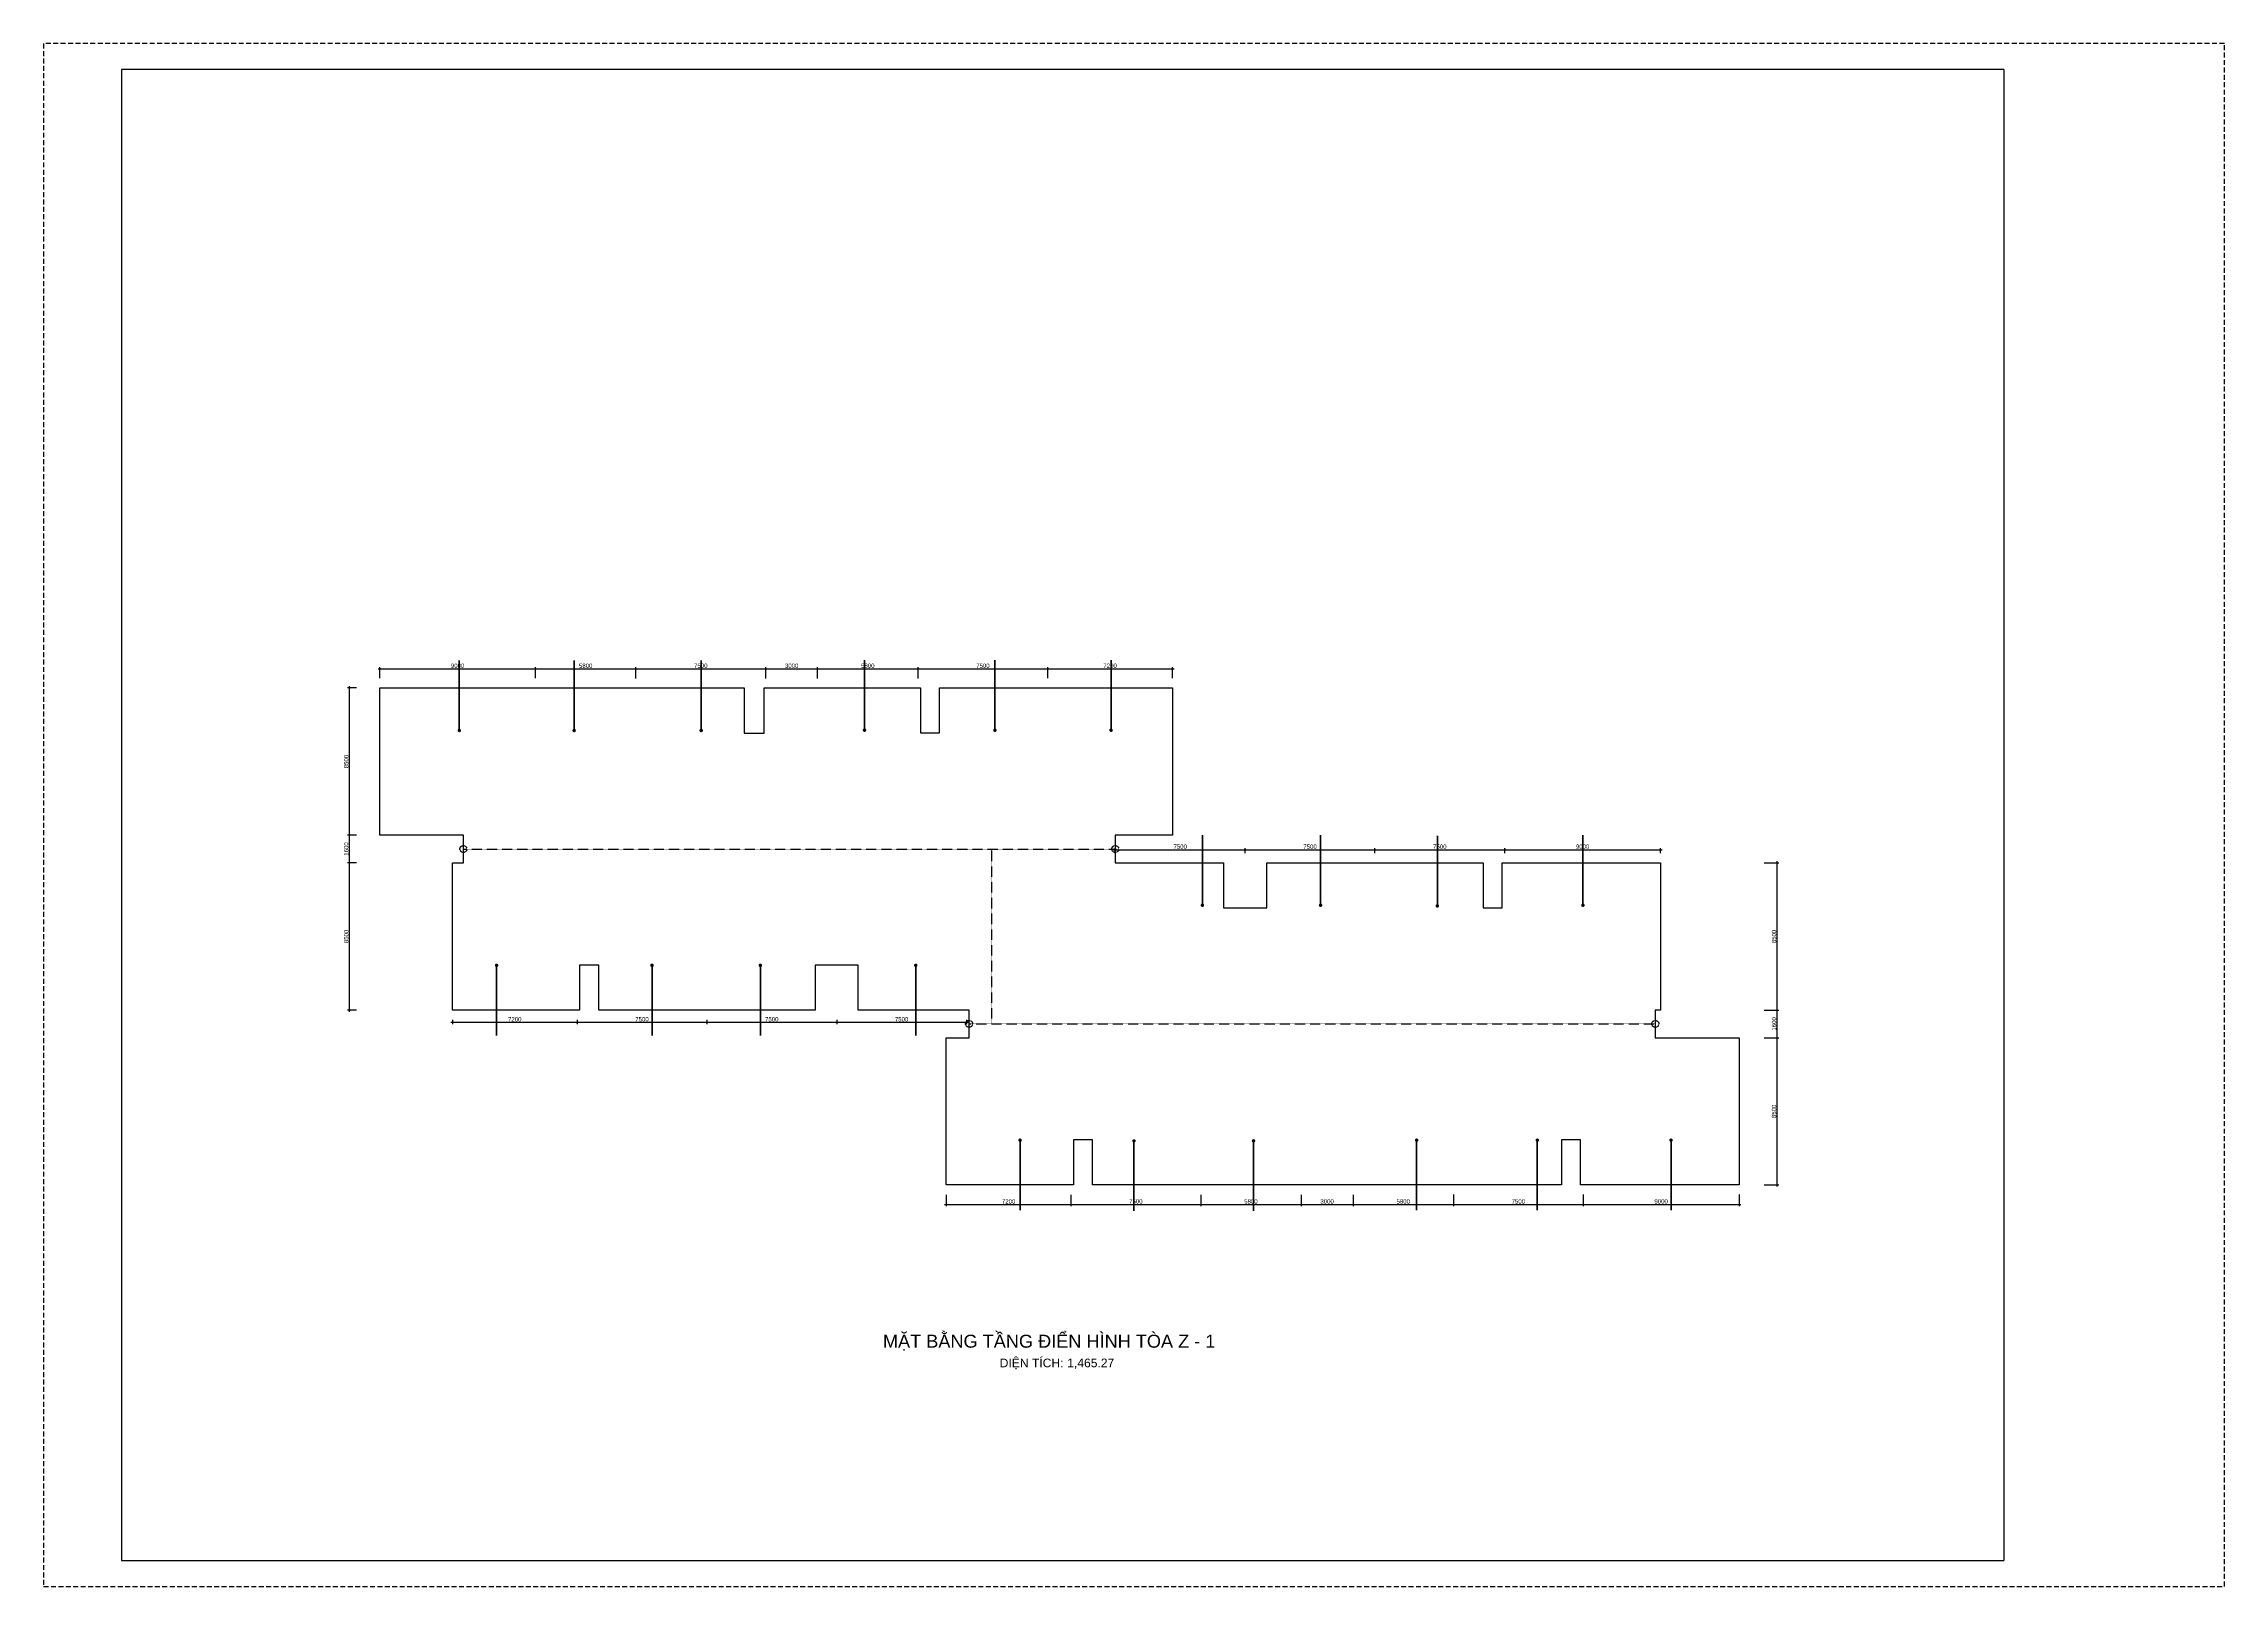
# Model space of a CAD drawing. Header units: millimetres. Extents: x 43 to 126043, y -89269 to -169.
import ezdxf
from ezdxf.enums import TextEntityAlignment as Align

# ---------------------------------------------------------------- set-up
doc = ezdxf.new("R2010")
doc.units = ezdxf.units.MM
doc.linetypes.add('HIDDEN', pattern=[9.525, 6.35, -3.175])
doc.layers.get('0').update_dxf_attribs({"color": 231})
doc.layers.get('DefPoints').update_dxf_attribs({"color": 191})
doc.layers.add('A-SHBD', color=7, linetype='Continuous', lineweight=35)
doc.layers.add('A-TEXT', color=255, linetype='Continuous', lineweight=25)
doc.layers.add('MDI-BAO', color=1, linetype='Continuous')
doc.layers.add('S-DIM', color=231, linetype='Continuous')
doc.layers.add('MDI-HANHLANG', color=5, linetype='HIDDEN', plot=False)
doc.styles.add('250602-MB CO CAU CĂN HO X1-3A-1$0$style1', font='arial.ttf')
doc.styles.add('VTK_Arial', font='arial.ttf', dxfattribs={"width": 0.8})
doc.dimstyles.new('250602-MB CO CAU CĂN HO X1-3A-1$0$Dim_50', dxfattribs={"dimscale": 50, "dimtxt": 2, "dimasz": 1.5, "dimexe": 1, "dimexo": 0, "dimgap": 1, "dimtad": 1, "dimdec": 0, "dimlfac": -1, "dimzin": 12, "dimdsep": 46, "dimtxsty": '250602-MB CO CAU CĂN HO X1-3A-1$0$style1', "dimblk1": '250602-MB CO CAU CĂN HO X1-3A-1$0$_ARCHTICK', "dimblk2": '250602-MB CO CAU CĂN HO X1-3A-1$0$_ARCHTICK', "dimsah": 1, "dimcen": 1.5, "dimdle": 1.5, "dimclrd": 256, "dimclre": 256, "dimclrt": 2, "dimadec": 1, "dimazin": 3, "dimtm": 1e-09, "dimtfac": 0.416667, "dimtdec": 0, "dimtix": 1, "dimtmove": 2, "dimatfit": 3, "dimfxl": 7, "dimfxlon": 1, "dimtolj": 1, "dimtzin": 0, "dimlwd": -1, "dimlwe": -1, "dimarcsym": 1})
doc.dimstyles.new('A-2.5-DIM100', dxfattribs={"dimscale": 100, "dimtxt": 2.5, "dimasz": 1, "dimexe": 1, "dimexo": 0, "dimgap": 0.5, "dimtad": 1, "dimdec": 0, "dimzin": 12, "dimdsep": 46, "dimtxsty": 'VTK_Arial', "dimblk": 'ARCHTICK', "dimcen": 0, "dimdle": 1, "dimclrd": 256, "dimclre": 256, "dimclrt": 7, "dimadec": 1, "dimazin": 3, "dimtfac": 1, "dimtdec": 0, "dimtmove": 0, "dimatfit": 2, "dimfxl": 20, "dimtolj": 1, "dimtzin": 0, "dimlwd": -1, "dimlwe": -1, "dimarcsym": 0})

# ---------------------------------------------------------------- blocks, each defined once
blk = doc.blocks.new('VTK-A1_BoKhungTen')
at = {"layer": 'DefPoints', "linetype": 'HIDDEN', "ltscale": 0.3}
blk.add_lwpolyline([(0, -594), (840, -594), (840, 0), (0, 0)], close=True, dxfattribs=at)
at = {"layer": 'DefPoints'}
for points in [[(755, -10), (30, -10), (30, -584), (755, -584)], [(755, -10), (755, -584)]]:
    blk.add_lwpolyline(points, dxfattribs=at)
blk = doc.blocks.new('250602-MB CO CAU CĂN HO X1-3A-1$0$_ARCHTICK')
at = {"color": 0, "linetype": 'ByBlock', "const_width": 0.15}
blk.add_lwpolyline([(-0.5, -0.5), (0.5, 0.5)], dxfattribs=at)
blk = doc.blocks.new('_ArchTick')
at = {"color": 0, "linetype": 'ByBlock', "const_width": 0.15}
blk.add_lwpolyline([(-0.5, -0.5), (0.5, 0.5)], dxfattribs=at)
blk = doc.blocks.new('*D10')
at = {"layer": 'DefPoints', "color": 0, "transparency": 16777216}
for p in [(28464, -36277), (19464, -36816, 0), (28464, -36816, 0)]:
    blk.add_point(p, dxfattribs=at)
at = {"layer": 'S-DIM', "transparency": 16777216}
for p, q in [((19364, -36277), (28564, -36277)), ((19464, -36816), (19464, -36177)), ((28464, -36816), (28464, -36177))]:
    blk.add_line(p, q, dxfattribs=at)
at = {"layer": 'S-DIM', "transparency": 16777216, "xscale": 100, "yscale": 100, "zscale": 100, "rotation": 180}
blk.add_blockref('_ArchTick', (19464, -36277), dxfattribs=at)
at = {"layer": 'S-DIM', "transparency": 16777216, "xscale": 100, "yscale": 100, "zscale": 100}
blk.add_blockref('_ArchTick', (28464, -36277), dxfattribs=at)
at = {"layer": 'S-DIM', "color": 7, "transparency": 16777216, "insert": (23964, -36099), "char_height": 250, "attachment_point": 5, "style": 'VTK_Arial'}
blk.add_mtext('\\A1;9000', dxfattribs=at)
blk = doc.blocks.new('*D11')
at = {"layer": 'DefPoints', "color": 0, "transparency": 16777216}
for p in [(34264, -36277), (28464, -36816, 0), (34264, -36831, 0)]:
    blk.add_point(p, dxfattribs=at)
at = {"layer": 'S-DIM', "transparency": 16777216}
for p, q in [((28364, -36277), (34364, -36277)), ((28464, -36816), (28464, -36177)), ((34264, -36831), (34264, -36177))]:
    blk.add_line(p, q, dxfattribs=at)
at = {"layer": 'S-DIM', "transparency": 16777216, "xscale": 100, "yscale": 100, "zscale": 100, "rotation": 180}
blk.add_blockref('_ArchTick', (28464, -36277), dxfattribs=at)
at = {"layer": 'S-DIM', "transparency": 16777216, "xscale": 100, "yscale": 100, "zscale": 100}
blk.add_blockref('_ArchTick', (34264, -36277), dxfattribs=at)
at = {"layer": 'S-DIM', "color": 7, "transparency": 16777216, "insert": (31364, -36099), "char_height": 250, "attachment_point": 5, "style": 'VTK_Arial'}
blk.add_mtext('\\A1;5800', dxfattribs=at)
blk = doc.blocks.new('*D12')
at = {"layer": 'DefPoints', "color": 0, "transparency": 16777216}
for p in [(41764, -36277), (34264, -36831, 0), (41764, -36831, 0)]:
    blk.add_point(p, dxfattribs=at)
at = {"layer": 'S-DIM', "transparency": 16777216}
for p, q in [((34164, -36277), (41864, -36277)), ((34264, -36831), (34264, -36177)), ((41764, -36831), (41764, -36177))]:
    blk.add_line(p, q, dxfattribs=at)
at = {"layer": 'S-DIM', "transparency": 16777216, "xscale": 100, "yscale": 100, "zscale": 100, "rotation": 180}
blk.add_blockref('_ArchTick', (34264, -36277), dxfattribs=at)
at = {"layer": 'S-DIM', "transparency": 16777216, "xscale": 100, "yscale": 100, "zscale": 100}
blk.add_blockref('_ArchTick', (41764, -36277), dxfattribs=at)
at = {"layer": 'S-DIM', "color": 7, "transparency": 16777216, "insert": (38014, -36099), "char_height": 250, "attachment_point": 5, "style": 'VTK_Arial'}
blk.add_mtext('\\A1;7500', dxfattribs=at)
blk = doc.blocks.new('*D13')
at = {"layer": 'DefPoints', "color": 0, "transparency": 16777216}
for p in [(44764, -36277), (41764, -36831, 0), (44764, -36831, 0)]:
    blk.add_point(p, dxfattribs=at)
at = {"layer": 'S-DIM', "transparency": 16777216}
for p, q in [((41664, -36277), (44864, -36277)), ((41764, -36831), (41764, -36177)), ((44764, -36831), (44764, -36177))]:
    blk.add_line(p, q, dxfattribs=at)
at = {"layer": 'S-DIM', "transparency": 16777216, "xscale": 100, "yscale": 100, "zscale": 100, "rotation": 180}
blk.add_blockref('_ArchTick', (41764, -36277), dxfattribs=at)
at = {"layer": 'S-DIM', "transparency": 16777216, "xscale": 100, "yscale": 100, "zscale": 100}
blk.add_blockref('_ArchTick', (44764, -36277), dxfattribs=at)
at = {"layer": 'S-DIM', "color": 7, "transparency": 16777216, "insert": (43264, -36099), "char_height": 250, "attachment_point": 5, "style": 'VTK_Arial'}
blk.add_mtext('\\A1;3000', dxfattribs=at)
blk = doc.blocks.new('*D14')
at = {"layer": 'DefPoints', "color": 0, "transparency": 16777216}
for p in [(50564, -36277), (44764, -36831, 0), (50564, -36831, 0)]:
    blk.add_point(p, dxfattribs=at)
at = {"layer": 'S-DIM', "transparency": 16777216}
for p, q in [((44664, -36277), (50664, -36277)), ((44764, -36831), (44764, -36177)), ((50564, -36831), (50564, -36177))]:
    blk.add_line(p, q, dxfattribs=at)
at = {"layer": 'S-DIM', "transparency": 16777216, "xscale": 100, "yscale": 100, "zscale": 100, "rotation": 180}
blk.add_blockref('_ArchTick', (44764, -36277), dxfattribs=at)
at = {"layer": 'S-DIM', "transparency": 16777216, "xscale": 100, "yscale": 100, "zscale": 100}
blk.add_blockref('_ArchTick', (50564, -36277), dxfattribs=at)
at = {"layer": 'S-DIM', "color": 7, "transparency": 16777216, "insert": (47664, -36099), "char_height": 250, "attachment_point": 5, "style": 'VTK_Arial'}
blk.add_mtext('\\A1;5800', dxfattribs=at)
blk = doc.blocks.new('*D15')
at = {"layer": 'DefPoints', "color": 0, "transparency": 16777216}
for p in [(58064, -36277), (50564, -36831, 0), (58064, -36816, 0)]:
    blk.add_point(p, dxfattribs=at)
at = {"layer": 'S-DIM', "transparency": 16777216}
for p, q in [((50464, -36277), (58164, -36277)), ((50564, -36831), (50564, -36177)), ((58064, -36816), (58064, -36177))]:
    blk.add_line(p, q, dxfattribs=at)
at = {"layer": 'S-DIM', "transparency": 16777216, "xscale": 100, "yscale": 100, "zscale": 100, "rotation": 180}
blk.add_blockref('_ArchTick', (50564, -36277), dxfattribs=at)
at = {"layer": 'S-DIM', "transparency": 16777216, "xscale": 100, "yscale": 100, "zscale": 100}
blk.add_blockref('_ArchTick', (58064, -36277), dxfattribs=at)
at = {"layer": 'S-DIM', "color": 7, "transparency": 16777216, "insert": (54314, -36099), "char_height": 250, "attachment_point": 5, "style": 'VTK_Arial'}
blk.add_mtext('\\A1;7500', dxfattribs=at)
blk = doc.blocks.new('*D16')
at = {"layer": 'DefPoints', "color": 0, "transparency": 16777216}
for p in [(65264, -36277), (58064, -36816, 0), (65264, -36816, 0)]:
    blk.add_point(p, dxfattribs=at)
at = {"layer": 'S-DIM', "transparency": 16777216}
for p, q in [((57964, -36277), (65364, -36277)), ((58064, -36816), (58064, -36177)), ((65264, -36816), (65264, -36177))]:
    blk.add_line(p, q, dxfattribs=at)
at = {"layer": 'S-DIM', "transparency": 16777216, "xscale": 100, "yscale": 100, "zscale": 100, "rotation": 180}
blk.add_blockref('_ArchTick', (58064, -36277), dxfattribs=at)
at = {"layer": 'S-DIM', "transparency": 16777216, "xscale": 100, "yscale": 100, "zscale": 100}
blk.add_blockref('_ArchTick', (65264, -36277), dxfattribs=at)
at = {"layer": 'S-DIM', "color": 7, "transparency": 16777216, "insert": (61664, -36099), "char_height": 250, "attachment_point": 5, "style": 'VTK_Arial'}
blk.add_mtext('\\A1;7200', dxfattribs=at)
blk = doc.blocks.new('*D17')
at = {"layer": 'DefPoints', "color": 0, "transparency": 16777216}
for p in [(61964, -46917, 0), (69464, -46726), (69464, -46917, 0)]:
    blk.add_point(p, dxfattribs=at)
at = {"layer": 'S-DIM', "transparency": 16777216}
for p, q in [((61864, -46726), (69564, -46726)), ((61964, -46917), (61964, -46626)), ((69464, -46917), (69464, -46626))]:
    blk.add_line(p, q, dxfattribs=at)
at = {"layer": 'S-DIM', "transparency": 16777216, "xscale": 100, "yscale": 100, "zscale": 100, "rotation": 180}
blk.add_blockref('_ArchTick', (61964, -46726), dxfattribs=at)
at = {"layer": 'S-DIM', "transparency": 16777216, "xscale": 100, "yscale": 100, "zscale": 100}
blk.add_blockref('_ArchTick', (69464, -46726), dxfattribs=at)
at = {"layer": 'S-DIM', "color": 7, "transparency": 16777216, "insert": (65714, -46548), "char_height": 250, "attachment_point": 5, "style": 'VTK_Arial'}
blk.add_mtext('\\A1;7500', dxfattribs=at)
blk = doc.blocks.new('*D18')
at = {"layer": 'DefPoints', "color": 0, "transparency": 16777216}
for p in [(69464, -46917, 0), (76964, -46726), (76964, -46917, 0)]:
    blk.add_point(p, dxfattribs=at)
at = {"layer": 'S-DIM', "transparency": 16777216}
for p, q in [((69364, -46726), (77064, -46726)), ((69464, -46917), (69464, -46626)), ((76964, -46917), (76964, -46626))]:
    blk.add_line(p, q, dxfattribs=at)
at = {"layer": 'S-DIM', "transparency": 16777216, "xscale": 100, "yscale": 100, "zscale": 100}
for p, rotation in [((69464, -46726), 179.9999999998504), ((76964, -46726), 359.9999999998504)]:
    blk.add_blockref('_ArchTick', p, dxfattribs=dict(at, rotation=rotation))
at = {"layer": 'S-DIM', "color": 7, "transparency": 16777216, "insert": (73214, -46548), "char_height": 250, "attachment_point": 5, "style": 'VTK_Arial'}
blk.add_mtext('\\A1;7500', dxfattribs=at)
blk = doc.blocks.new('*D19')
at = {"layer": 'DefPoints', "color": 0, "transparency": 16777216}
for p in [(76964, -46917, 0), (84464, -46726), (84464, -46917, 0)]:
    blk.add_point(p, dxfattribs=at)
at = {"layer": 'S-DIM', "transparency": 16777216}
for p, q in [((76864, -46726), (84564, -46726)), ((76964, -46917), (76964, -46626)), ((84464, -46917), (84464, -46626))]:
    blk.add_line(p, q, dxfattribs=at)
at = {"layer": 'S-DIM', "transparency": 16777216, "xscale": 100, "yscale": 100, "zscale": 100}
for p, rotation in [((76964, -46726), 179.9999999998504), ((84464, -46726), 359.9999999998504)]:
    blk.add_blockref('_ArchTick', p, dxfattribs=dict(at, rotation=rotation))
at = {"layer": 'S-DIM', "color": 7, "transparency": 16777216, "insert": (80714, -46548), "char_height": 250, "attachment_point": 5, "style": 'VTK_Arial'}
blk.add_mtext('\\A1;7500', dxfattribs=at)
blk = doc.blocks.new('*D20')
at = {"layer": 'DefPoints', "color": 0, "transparency": 16777216}
for p in [(84464, -46917, 0), (93464, -46726), (93464, -46917, 0)]:
    blk.add_point(p, dxfattribs=at)
at = {"layer": 'S-DIM', "transparency": 16777216}
for p, q in [((84364, -46726), (93564, -46726)), ((84464, -46917), (84464, -46626)), ((93464, -46917), (93464, -46626))]:
    blk.add_line(p, q, dxfattribs=at)
at = {"layer": 'S-DIM', "transparency": 16777216, "xscale": 100, "yscale": 100, "zscale": 100}
for p, rotation in [((84464, -46726), 179.9999999998504), ((93464, -46726), 359.9999999998504)]:
    blk.add_blockref('_ArchTick', p, dxfattribs=dict(at, rotation=rotation))
at = {"layer": 'S-DIM', "color": 7, "transparency": 16777216, "insert": (88964, -46548), "char_height": 250, "attachment_point": 5, "style": 'VTK_Arial'}
blk.add_mtext('\\A1;9000', dxfattribs=at)
blk = doc.blocks.new('*D21')
at = {"layer": 'DefPoints', "color": 0, "transparency": 16777216}
for p in [(99446, -57583), (100202, -57583), (99446, -66083)]:
    blk.add_point(p, dxfattribs=at)
at = {"layer": 'S-DIM', "transparency": 16777216}
for p, q in [((99446, -57583), (100302, -57583)), ((100202, -66183), (100202, -57483)), ((99446, -66083), (100302, -66083))]:
    blk.add_line(p, q, dxfattribs=at)
at = {"layer": 'S-DIM', "transparency": 16777216, "xscale": 100, "yscale": 100, "zscale": 100}
for p, rotation in [((100202, -57583), 90), ((100202, -66083), 270)]:
    blk.add_blockref('_ArchTick', p, dxfattribs=dict(at, rotation=rotation))
at = {"layer": 'S-DIM', "color": 7, "transparency": 16777216, "insert": (100024, -61833), "char_height": 250, "attachment_point": 5, "rotation": 90, "style": 'VTK_Arial'}
blk.add_mtext('\\A1;8500', dxfattribs=at)
blk = doc.blocks.new('*D22')
at = {"layer": 'DefPoints', "color": 0, "transparency": 16777216}
for p in [(99446, -55983), (100202, -55983), (99446, -57583)]:
    blk.add_point(p, dxfattribs=at)
at = {"layer": 'S-DIM', "transparency": 16777216}
for p, q in [((99446, -55983), (100302, -55983)), ((100202, -57683), (100202, -55883)), ((99446, -57583), (100302, -57583))]:
    blk.add_line(p, q, dxfattribs=at)
at = {"layer": 'S-DIM', "transparency": 16777216, "xscale": 100, "yscale": 100, "zscale": 100}
for p, rotation in [((100202, -55983), 90), ((100202, -57583), 270)]:
    blk.add_blockref('_ArchTick', p, dxfattribs=dict(at, rotation=rotation))
at = {"layer": 'S-DIM', "color": 7, "transparency": 16777216, "insert": (100024, -56783), "char_height": 250, "attachment_point": 5, "rotation": 90, "style": 'VTK_Arial'}
blk.add_mtext('\\A1;1600', dxfattribs=at)
blk = doc.blocks.new('*D23')
at = {"layer": 'DefPoints', "color": 0, "transparency": 16777216}
for p in [(99446, -47483), (100202, -47483), (99446, -55983)]:
    blk.add_point(p, dxfattribs=at)
at = {"layer": 'S-DIM', "transparency": 16777216}
for p, q in [((99446, -47483), (100302, -47483)), ((100202, -56083), (100202, -47383)), ((99446, -55983), (100302, -55983))]:
    blk.add_line(p, q, dxfattribs=at)
at = {"layer": 'S-DIM', "transparency": 16777216, "xscale": 100, "yscale": 100, "zscale": 100}
for p, rotation in [((100202, -47483), 90), ((100202, -55983), 270)]:
    blk.add_blockref('_ArchTick', p, dxfattribs=dict(at, rotation=rotation))
at = {"layer": 'S-DIM', "color": 7, "transparency": 16777216, "insert": (100024, -51733), "char_height": 250, "attachment_point": 5, "rotation": 90, "style": 'VTK_Arial'}
blk.add_mtext('\\A1;8500', dxfattribs=at)
blk = doc.blocks.new('*D24')
at = {"layer": 'DefPoints', "color": 0, "transparency": 16777216}
for p in [(52200, -66650, 0), (59400, -66650, 0), (59400, -67215)]:
    blk.add_point(p, dxfattribs=at)
at = {"layer": 'S-DIM', "transparency": 16777216}
for p, q in [((52200, -66650), (52200, -67315)), ((59400, -66650), (59400, -67315)), ((52100, -67215), (59500, -67215))]:
    blk.add_line(p, q, dxfattribs=at)
at = {"layer": 'S-DIM', "transparency": 16777216, "xscale": 100, "yscale": 100, "zscale": 100, "rotation": 180}
blk.add_blockref('_ArchTick', (52200, -67215), dxfattribs=at)
at = {"layer": 'S-DIM', "transparency": 16777216, "xscale": 100, "yscale": 100, "zscale": 100}
blk.add_blockref('_ArchTick', (59400, -67215), dxfattribs=at)
at = {"layer": 'S-DIM', "color": 7, "transparency": 16777216, "insert": (55800, -67038), "char_height": 250, "attachment_point": 5, "style": 'VTK_Arial'}
blk.add_mtext('\\A1;7200', dxfattribs=at)
blk = doc.blocks.new('*D25')
at = {"layer": 'DefPoints', "color": 0, "transparency": 16777216}
for p in [(59400, -66650, 0), (66900, -66650, 0), (66900, -67215)]:
    blk.add_point(p, dxfattribs=at)
at = {"layer": 'S-DIM', "transparency": 16777216}
for p, q in [((59400, -66650), (59400, -67315)), ((66900, -66650), (66900, -67315)), ((59300, -67215), (67000, -67215))]:
    blk.add_line(p, q, dxfattribs=at)
at = {"layer": 'S-DIM', "transparency": 16777216, "xscale": 100, "yscale": 100, "zscale": 100}
for p, rotation in [((59400, -67215), 179.9999999999337), ((66900, -67215), 359.9999999999337)]:
    blk.add_blockref('_ArchTick', p, dxfattribs=dict(at, rotation=rotation))
at = {"layer": 'S-DIM', "color": 7, "transparency": 16777216, "insert": (63150, -67038), "char_height": 250, "attachment_point": 5, "style": 'VTK_Arial'}
blk.add_mtext('\\A1;7500', dxfattribs=at)
blk = doc.blocks.new('*D26')
at = {"layer": 'DefPoints', "color": 0, "transparency": 16777216}
for p in [(66900, -66650, 0), (72700, -66650, 0), (72700, -67215)]:
    blk.add_point(p, dxfattribs=at)
at = {"layer": 'S-DIM', "transparency": 16777216}
for p, q in [((66900, -66650), (66900, -67315)), ((72700, -66650), (72700, -67315)), ((66800, -67215), (72800, -67215))]:
    blk.add_line(p, q, dxfattribs=at)
at = {"layer": 'S-DIM', "transparency": 16777216, "xscale": 100, "yscale": 100, "zscale": 100}
for p, rotation in [((66900, -67215), 179.9999999999337), ((72700, -67215), 359.9999999999337)]:
    blk.add_blockref('_ArchTick', p, dxfattribs=dict(at, rotation=rotation))
at = {"layer": 'S-DIM', "color": 7, "transparency": 16777216, "insert": (69800, -67038), "char_height": 250, "attachment_point": 5, "style": 'VTK_Arial'}
blk.add_mtext('\\A1;5800', dxfattribs=at)
blk = doc.blocks.new('*D27')
at = {"layer": 'DefPoints', "color": 0, "transparency": 16777216}
for p in [(72700, -66650, 0), (75700, -66650, 0), (75700, -67215)]:
    blk.add_point(p, dxfattribs=at)
at = {"layer": 'S-DIM', "transparency": 16777216}
for p, q in [((72700, -66650), (72700, -67315)), ((75700, -66650), (75700, -67315)), ((72600, -67215), (75800, -67215))]:
    blk.add_line(p, q, dxfattribs=at)
at = {"layer": 'S-DIM', "transparency": 16777216, "xscale": 100, "yscale": 100, "zscale": 100}
for p, rotation in [((72700, -67215), 179.9999999999337), ((75700, -67215), 359.9999999999337)]:
    blk.add_blockref('_ArchTick', p, dxfattribs=dict(at, rotation=rotation))
at = {"layer": 'S-DIM', "color": 7, "transparency": 16777216, "insert": (74200, -67038), "char_height": 250, "attachment_point": 5, "style": 'VTK_Arial'}
blk.add_mtext('\\A1;3000', dxfattribs=at)
blk = doc.blocks.new('*D28')
at = {"layer": 'DefPoints', "color": 0, "transparency": 16777216}
for p in [(75700, -66650, 0), (81500, -66635, 0), (81500, -67215)]:
    blk.add_point(p, dxfattribs=at)
at = {"layer": 'S-DIM', "transparency": 16777216}
for p, q in [((75700, -66650), (75700, -67315)), ((81500, -66635), (81500, -67315)), ((75600, -67215), (81600, -67215))]:
    blk.add_line(p, q, dxfattribs=at)
at = {"layer": 'S-DIM', "transparency": 16777216, "xscale": 100, "yscale": 100, "zscale": 100}
for p, rotation in [((75700, -67215), 179.9999999999337), ((81500, -67215), 359.9999999999337)]:
    blk.add_blockref('_ArchTick', p, dxfattribs=dict(at, rotation=rotation))
at = {"layer": 'S-DIM', "color": 7, "transparency": 16777216, "insert": (78600, -67038), "char_height": 250, "attachment_point": 5, "style": 'VTK_Arial'}
blk.add_mtext('\\A1;5800', dxfattribs=at)
blk = doc.blocks.new('*D29')
at = {"layer": 'DefPoints', "color": 0, "transparency": 16777216}
for p in [(81500, -66635, 0), (89000, -66635, 0), (89000, -67215)]:
    blk.add_point(p, dxfattribs=at)
at = {"layer": 'S-DIM', "transparency": 16777216}
for p, q in [((81500, -66635), (81500, -67315)), ((89000, -66635), (89000, -67315)), ((81400, -67215), (89100, -67215))]:
    blk.add_line(p, q, dxfattribs=at)
at = {"layer": 'S-DIM', "transparency": 16777216, "xscale": 100, "yscale": 100, "zscale": 100}
for p, rotation in [((81500, -67215), 179.9999999999337), ((89000, -67215), 359.9999999999337)]:
    blk.add_blockref('_ArchTick', p, dxfattribs=dict(at, rotation=rotation))
at = {"layer": 'S-DIM', "color": 7, "transparency": 16777216, "insert": (85250, -67038), "char_height": 250, "attachment_point": 5, "style": 'VTK_Arial'}
blk.add_mtext('\\A1;7500', dxfattribs=at)
blk = doc.blocks.new('*D30')
at = {"layer": 'DefPoints', "color": 0, "transparency": 16777216}
for p in [(89000, -66635, 0), (98000, -66635, 0), (98000, -67215)]:
    blk.add_point(p, dxfattribs=at)
at = {"layer": 'S-DIM', "transparency": 16777216}
for p, q in [((89000, -66635), (89000, -67315)), ((98000, -66635), (98000, -67315)), ((88900, -67215), (98100, -67215))]:
    blk.add_line(p, q, dxfattribs=at)
at = {"layer": 'S-DIM', "transparency": 16777216, "xscale": 100, "yscale": 100, "zscale": 100}
for p, rotation in [((89000, -67215), 179.9999999999337), ((98000, -67215), 359.9999999999337)]:
    blk.add_blockref('_ArchTick', p, dxfattribs=dict(at, rotation=rotation))
at = {"layer": 'S-DIM', "color": 7, "transparency": 16777216, "insert": (93500, -67038), "char_height": 250, "attachment_point": 5, "style": 'VTK_Arial'}
blk.add_mtext('\\A1;9000', dxfattribs=at)
blk = doc.blocks.new('*D31')
at = {"layer": 'DefPoints', "color": 0, "transparency": 16777216}
for p in [(45865, -56550, 0), (45865, -56695), (53365, -56550, 0)]:
    blk.add_point(p, dxfattribs=at)
at = {"layer": 'S-DIM', "transparency": 16777216}
for p, q in [((53465, -56695), (45765, -56695)), ((45865, -56550), (45865, -56795)), ((53365, -56550), (53365, -56795))]:
    blk.add_line(p, q, dxfattribs=at)
at = {"layer": 'S-DIM', "transparency": 16777216, "xscale": 100, "yscale": 100, "zscale": 100}
for p, rotation in [((45865, -56695), 179.9999999999999), ((53365, -56695), 359.9999999999999)]:
    blk.add_blockref('_ArchTick', p, dxfattribs=dict(at, rotation=rotation))
at = {"layer": 'S-DIM', "color": 7, "transparency": 16777216, "insert": (49615, -56517), "char_height": 250, "attachment_point": 5, "style": 'VTK_Arial'}
blk.add_mtext('\\A1;7500', dxfattribs=at)
blk = doc.blocks.new('*D32')
at = {"layer": 'DefPoints', "color": 0, "transparency": 16777216}
for p in [(38365, -56550, 0), (38365, -56695), (45865, -56550, 0)]:
    blk.add_point(p, dxfattribs=at)
at = {"layer": 'S-DIM', "transparency": 16777216}
for p, q in [((45965, -56695), (38265, -56695)), ((38365, -56550), (38365, -56795)), ((45865, -56550), (45865, -56795))]:
    blk.add_line(p, q, dxfattribs=at)
at = {"layer": 'S-DIM', "transparency": 16777216, "xscale": 100, "yscale": 100, "zscale": 100, "rotation": 180}
blk.add_blockref('_ArchTick', (38365, -56695), dxfattribs=at)
at = {"layer": 'S-DIM', "transparency": 16777216, "xscale": 100, "yscale": 100, "zscale": 100}
blk.add_blockref('_ArchTick', (45865, -56695), dxfattribs=at)
at = {"layer": 'S-DIM', "color": 7, "transparency": 16777216, "insert": (42115, -56517), "char_height": 250, "attachment_point": 5, "style": 'VTK_Arial'}
blk.add_mtext('\\A1;7500', dxfattribs=at)
blk = doc.blocks.new('*D33')
at = {"layer": 'DefPoints', "color": 0, "transparency": 16777216}
for p in [(30865, -56550, 0), (30865, -56695), (38365, -56550, 0)]:
    blk.add_point(p, dxfattribs=at)
at = {"layer": 'S-DIM', "transparency": 16777216}
for p, q in [((38465, -56695), (30765, -56695)), ((30865, -56550), (30865, -56795)), ((38365, -56550), (38365, -56795))]:
    blk.add_line(p, q, dxfattribs=at)
at = {"layer": 'S-DIM', "transparency": 16777216, "xscale": 100, "yscale": 100, "zscale": 100, "rotation": 180}
blk.add_blockref('_ArchTick', (30865, -56695), dxfattribs=at)
at = {"layer": 'S-DIM', "transparency": 16777216, "xscale": 100, "yscale": 100, "zscale": 100}
blk.add_blockref('_ArchTick', (38365, -56695), dxfattribs=at)
at = {"layer": 'S-DIM', "color": 7, "transparency": 16777216, "insert": (34615, -56517), "char_height": 250, "attachment_point": 5, "style": 'VTK_Arial'}
blk.add_mtext('\\A1;7500', dxfattribs=at)
blk = doc.blocks.new('*D34')
at = {"layer": 'DefPoints', "color": 0, "transparency": 16777216}
for p in [(23665, -56550, 0), (23665, -56695), (30865, -56550, 0)]:
    blk.add_point(p, dxfattribs=at)
at = {"layer": 'S-DIM', "transparency": 16777216}
for p, q in [((30965, -56695), (23565, -56695)), ((23665, -56550), (23665, -56795)), ((30865, -56550), (30865, -56795))]:
    blk.add_line(p, q, dxfattribs=at)
at = {"layer": 'S-DIM', "transparency": 16777216, "xscale": 100, "yscale": 100, "zscale": 100, "rotation": 180}
blk.add_blockref('_ArchTick', (23665, -56695), dxfattribs=at)
at = {"layer": 'S-DIM', "transparency": 16777216, "xscale": 100, "yscale": 100, "zscale": 100}
blk.add_blockref('_ArchTick', (30865, -56695), dxfattribs=at)
at = {"layer": 'S-DIM', "color": 7, "transparency": 16777216, "insert": (27265, -56517), "char_height": 250, "attachment_point": 5, "style": 'VTK_Arial'}
blk.add_mtext('\\A1;7200', dxfattribs=at)
blk = doc.blocks.new('*D35')
at = {"layer": 'DefPoints', "color": 0, "transparency": 16777216}
for p in [(18114, -37384), (17706, -45884), (18114, -45884)]:
    blk.add_point(p, dxfattribs=at)
at = {"layer": 'S-DIM', "transparency": 16777216}
for p, q in [((18114, -37384), (17606, -37384)), ((17706, -37284), (17706, -45984)), ((18114, -45884), (17606, -45884))]:
    blk.add_line(p, q, dxfattribs=at)
at = {"layer": 'S-DIM', "transparency": 16777216, "xscale": 100, "yscale": 100, "zscale": 100}
for p, rotation in [((17706, -37384), 90), ((17706, -45884), 270)]:
    blk.add_blockref('_ArchTick', p, dxfattribs=dict(at, rotation=rotation))
at = {"layer": 'S-DIM', "color": 7, "transparency": 16777216, "insert": (17528, -41634), "char_height": 250, "attachment_point": 5, "rotation": 90, "style": 'VTK_Arial'}
blk.add_mtext('\\A1;8500', dxfattribs=at)
blk = doc.blocks.new('*D36')
at = {"layer": 'DefPoints', "color": 0, "transparency": 16777216}
for p in [(18114, -45884), (17706, -47483), (18114, -47483)]:
    blk.add_point(p, dxfattribs=at)
at = {"layer": 'S-DIM', "transparency": 16777216}
for p, q in [((18114, -45884), (17606, -45884)), ((17706, -45784), (17706, -47583)), ((18114, -47483), (17606, -47483))]:
    blk.add_line(p, q, dxfattribs=at)
at = {"layer": 'S-DIM', "transparency": 16777216, "xscale": 100, "yscale": 100, "zscale": 100}
for p, rotation in [((17706, -45884), 90), ((17706, -47483), 270)]:
    blk.add_blockref('_ArchTick', p, dxfattribs=dict(at, rotation=rotation))
at = {"layer": 'S-DIM', "color": 7, "transparency": 16777216, "insert": (17528, -46684), "char_height": 250, "attachment_point": 5, "rotation": 90, "style": 'VTK_Arial'}
blk.add_mtext('\\A1;1600', dxfattribs=at)
blk = doc.blocks.new('*D37')
at = {"layer": 'DefPoints', "color": 0, "transparency": 16777216}
for p in [(18114, -47483), (17706, -55983), (18114, -55983)]:
    blk.add_point(p, dxfattribs=at)
at = {"layer": 'S-DIM', "transparency": 16777216}
for p, q in [((18114, -47483), (17606, -47483)), ((17706, -47383), (17706, -56083)), ((18114, -55983), (17606, -55983))]:
    blk.add_line(p, q, dxfattribs=at)
at = {"layer": 'S-DIM', "transparency": 16777216, "xscale": 100, "yscale": 100, "zscale": 100}
for p, rotation in [((17706, -47483), 90), ((17706, -55983), 270)]:
    blk.add_blockref('_ArchTick', p, dxfattribs=dict(at, rotation=rotation))
at = {"layer": 'S-DIM', "color": 7, "transparency": 16777216, "insert": (17528, -51733), "char_height": 250, "attachment_point": 5, "rotation": 90, "style": 'VTK_Arial'}
blk.add_mtext('\\A1;8500', dxfattribs=at)

msp = doc.modelspace()

# ---------------------------------------------------------------- linework, layer by layer
at = {"layer": 'MDI-BAO', "elevation": 0}
msp.add_lwpolyline([(19464, -37383), (40514, -37383.5), (40514, -39983.2), (41684, -39983.5), (41684, -37383.5), (50714, -37383), (50714, -39983), (51814, -39982.7), (51814, -37383), (65264, -37383), (65264, -45883.5), (61963.9, -45883.5), (61964.8, -47483.5), (68214.3, -47483.5), (68214.3, -50083.1), (70714.3, -50083.1), (70714.3, -47483.5), (83214.3, -47483.5), (83214.3, -50082.9), (84314.3, -50082.9), (84314.3, -47483.5), (93464.3, -47483.5), (93464.3, -55983.5), (93164.6, -55983.5), (93164.6, -57583.5), (97999.6, -57583.5), (97999.6, -66083.5), (88849.6, -66083.5), (88849.6, -63483.8), (87749.6, -63483.8), (87749.6, -66083.5), (60649.6, -66083.5), (60649.6, -63483.8), (59549.6, -63483.8), (59549.6, -66083.5), (52199.6, -66083.5), (52199.6, -57583.5), (53514.6, -57583.5), (53514.6, -55983.5), (47114.6, -55983.5), (47115.3, -53383.8), (44614.6, -53383.8), (44614.6, -55983.5), (32114.6, -55983.5), (32114.6, -53383.5), (31014.6, -53383.8), (31014.6, -55983.5), (23664.6, -55983.5), (23664.6, -47483.5), (24298.1, -47483.5), (24299.9, -45883.5), (19464, -45883)], close=True, dxfattribs=at)
at = {"layer": 'MDI-HANHLANG'}
for p, q in [((24299, -46683.5, 0), (62028.9, -46683.5, 0)), ((54814.6, -46683.5), (54814.6, -56783.5)), ((53514.6, -56783.5), (93164.6, -56783.5, 0))]:
    msp.add_line(p, q, dxfattribs=at)
for centre in [(24299, -46683.5, 0), (61964.3, -46683.5, 0), (53514.6, -56783.5), (93164.6, -56783.5, 0)]:
    msp.add_circle(centre, 200, dxfattribs=at)

# ---------------------------------------------------------------- block references
at = {"layer": 'DefPoints', "xscale": 150, "yscale": 150, "zscale": 150}
msp.add_blockref('VTK-A1_BoKhungTen', (43.4, -168.9), dxfattribs=at)

# ---------------------------------------------------------------- texts
at = {"layer": 'A-TEXT', "style": 'VTK_Arial'}
msp.add_text('MẶT BẰNG TẦNG ĐIỂN HÌNH TÒA Z - 1', height=750, dxfattribs=at).set_placement((58141.5, -75483.9), align=Align.CENTER)
for s, p in [('DIỆN TÍCH:', (55283.9, -76615)), ('1,465.27', (59185.3, -76615))]:
    msp.add_text(s, height=500, dxfattribs=at).set_placement(p)

# ---------------------------------------------------------------- dimensions: what is measured, and where the dimension line sits
at = {"layer": 'S-DIM'}
for p1, p2, distance, picture, middle in [((19464, -36816.5, 0), (28464, -36816.5, 0), 539.5, '*D10', (23964, -36099.3)), ((18114.1, -37383.5), (18114.1, -45883.5), -408.4, '*D35', (17528, -41633.5)), ((61964.3, -46916.9, 0), (69464.3, -46916.9, 0), 191, '*D17', (65714.3, -46548.3)), ((53364.6, -56550, 0), (45864.6, -56550, 0), 144.6, '*D31', (49614.6, -56517)), ((99446.2, -66083.5), (99446.2, -57583.5), -755.5, '*D21', (100024, -61833.5)), ((52199.6, -66650, 0), (59399.6, -66650, 0), -565.4, '*D24', (55799.6, -67037.8))]:
    dim = msp.add_aligned_dim(p1=p1, p2=p2, distance=distance, dimstyle='A-2.5-DIM100', override={"dimpost": '\\X'}, dxfattribs=at)
    dim.commit()
    dim.dimension.update_dxf_attribs({"geometry": picture, "text_midpoint": middle})
for base, p1, p2, angle, picture, middle in [((34264, -36277), (28464, -36816.5, 0), (34264, -36831.5, 0), 180, '*D11', (31364, -36099.3)), ((41764, -36277), (34264, -36831.5, 0), (41764, -36831.5, 0), 180, '*D12', (38014, -36099.3)), ((44764, -36277), (41764, -36831.5, 0), (44764, -36831.5, 0), 180, '*D13', (43264, -36099.3)), ((50564, -36277), (44764, -36831.5, 0), (50564, -36831.5, 0), 180, '*D14', (47664, -36099.3)), ((58064, -36277), (50564, -36831.5, 0), (58064, -36816.5, 0), 180, '*D15', (54314, -36099.3)), ((65264, -36277), (58064, -36816.5, 0), (65264, -36816.5, 0), 180, '*D16', (61664, -36099.3)), ((17705.7, -47483.5), (18114.1, -45883.5), (18114.1, -47483.5), 90, '*D36', (17528, -46683.5)), ((76964.3, -46725.9), (69464.3, -46916.9, 0), (76964.3, -46916.9, 0), 180, '*D18', (73214.3, -46548.3)), ((84464.3, -46725.9), (76964.3, -46916.9, 0), (84464.3, -46916.9, 0), 180, '*D19', (80714.3, -46548.3)), ((93464.3, -46725.9), (84464.3, -46916.9, 0), (93464.3, -46916.9, 0), 180, '*D20', (88964.3, -46548.3)), ((17705.7, -55983.5), (18114.1, -47483.5), (18114.1, -55983.5), 90, '*D37', (17528, -51733.5)), ((100201.7, -47483.5), (99446.2, -55983.5), (99446.2, -47483.5), 270, '*D23', (100024, -51733.5)), ((100201.7, -55983.5), (99446.2, -57583.5), (99446.2, -55983.5), 270, '*D22', (100024, -56783.5)), ((66899.6, -67215.5), (59399.6, -66650, 0), (66899.6, -66650, 0), 180, '*D25', (63149.6, -67037.8)), ((72699.6, -67215.5), (66899.6, -66650, 0), (72699.6, -66650, 0), 180, '*D26', (69799.6, -67037.8)), ((75699.6, -67215.5), (72699.6, -66650, 0), (75699.6, -66650, 0), 180, '*D27', (74199.6, -67037.7)), ((81499.6, -67215.5), (75699.6, -66650, 0), (81499.6, -66635, 0), 180, '*D28', (78599.6, -67037.8)), ((88999.6, -67215.5), (81499.6, -66635, 0), (88999.6, -66635, 0), 180, '*D29', (85249.6, -67037.8)), ((97999.6, -67215.5), (88999.6, -66635, 0), (97999.6, -66635, 0), 180, '*D30', (93499.6, -67037.8))]:
    dim = msp.add_linear_dim(base=base, p1=p1, p2=p2, angle=angle, dimstyle='A-2.5-DIM100', override={"dimpost": '\\X', "dimtmove": 1}, dxfattribs=at)
    dim.commit()
    dim.dimension.update_dxf_attribs({"geometry": picture, "text_midpoint": middle})
for base, p1, p2, picture, middle in [((23664.6, -56694.7), (30864.6, -56550, 0), (23664.6, -56550, 0), '*D34', (27264.6, -56517)), ((30864.6, -56694.7), (38364.6, -56550, 0), (30864.6, -56550, 0), '*D33', (34614.6, -56517)), ((38364.6, -56694.7), (45864.6, -56550, 0), (38364.6, -56550, 0), '*D32', (42114.6, -56517))]:
    dim = msp.add_linear_dim(base=base, p1=p1, p2=p2, dimstyle='A-2.5-DIM100', override={"dimpost": '\\X', "dimtmove": 1}, dxfattribs=at)
    dim.commit()
    dim.dimension.update_dxf_attribs({"geometry": picture, "text_midpoint": middle})

# ---------------------------------------------------------------- leaders
at = {"layer": 'A-SHBD'}
for points in [[(24059, -39837.9), (24059, -35790.6)], [(30695.3, -39837.9), (30695.3, -35790.6)], [(38034, -39837.9), (38034, -35790.6)], [(47472.6, -39822.9), (47472.6, -35775.6)], [(55006.4, -39822.9), (55006.4, -35775.6)], [(61718.3, -39822.9), (61718.3, -35775.6)], [(66996.8, -49930.9), (66996.8, -45883.5)], [(73821.8, -49930.9), (73821.8, -45883.5)], [(80569.3, -49970.9), (80569.3, -45923.5)], [(88981, -49930.9), (88981, -45883.5)], [(26214.6, -53401.4), (26214.6, -57448.7)], [(35194.6, -53401.4), (35194.6, -57448.7)], [(41454.6, -53401.3), (41454.6, -57448.6)], [(50434.6, -53401.3), (50434.6, -57448.6)], [(56462.1, -63500.7), (56462.1, -67548)], [(63042.3, -63540.7), (63042.3, -67588)], [(69949.6, -63540.7), (69949.6, -67588)], [(79371.9, -63500.8), (79371.9, -67548.1)], [(86346.3, -63500.8), (86346.3, -67548.1)], [(94071.7, -63500.8), (94071.7, -67548.1)]]:
    msp.add_leader(points, dimstyle='250602-MB CO CAU CĂN HO X1-3A-1$0$Dim_50', override={"dimasz": 4, "dimtad": 0, "dimldrblk": 'Dot', "dimtfill": 1}, dxfattribs=at)

doc.saveas('drawing.dxf')
